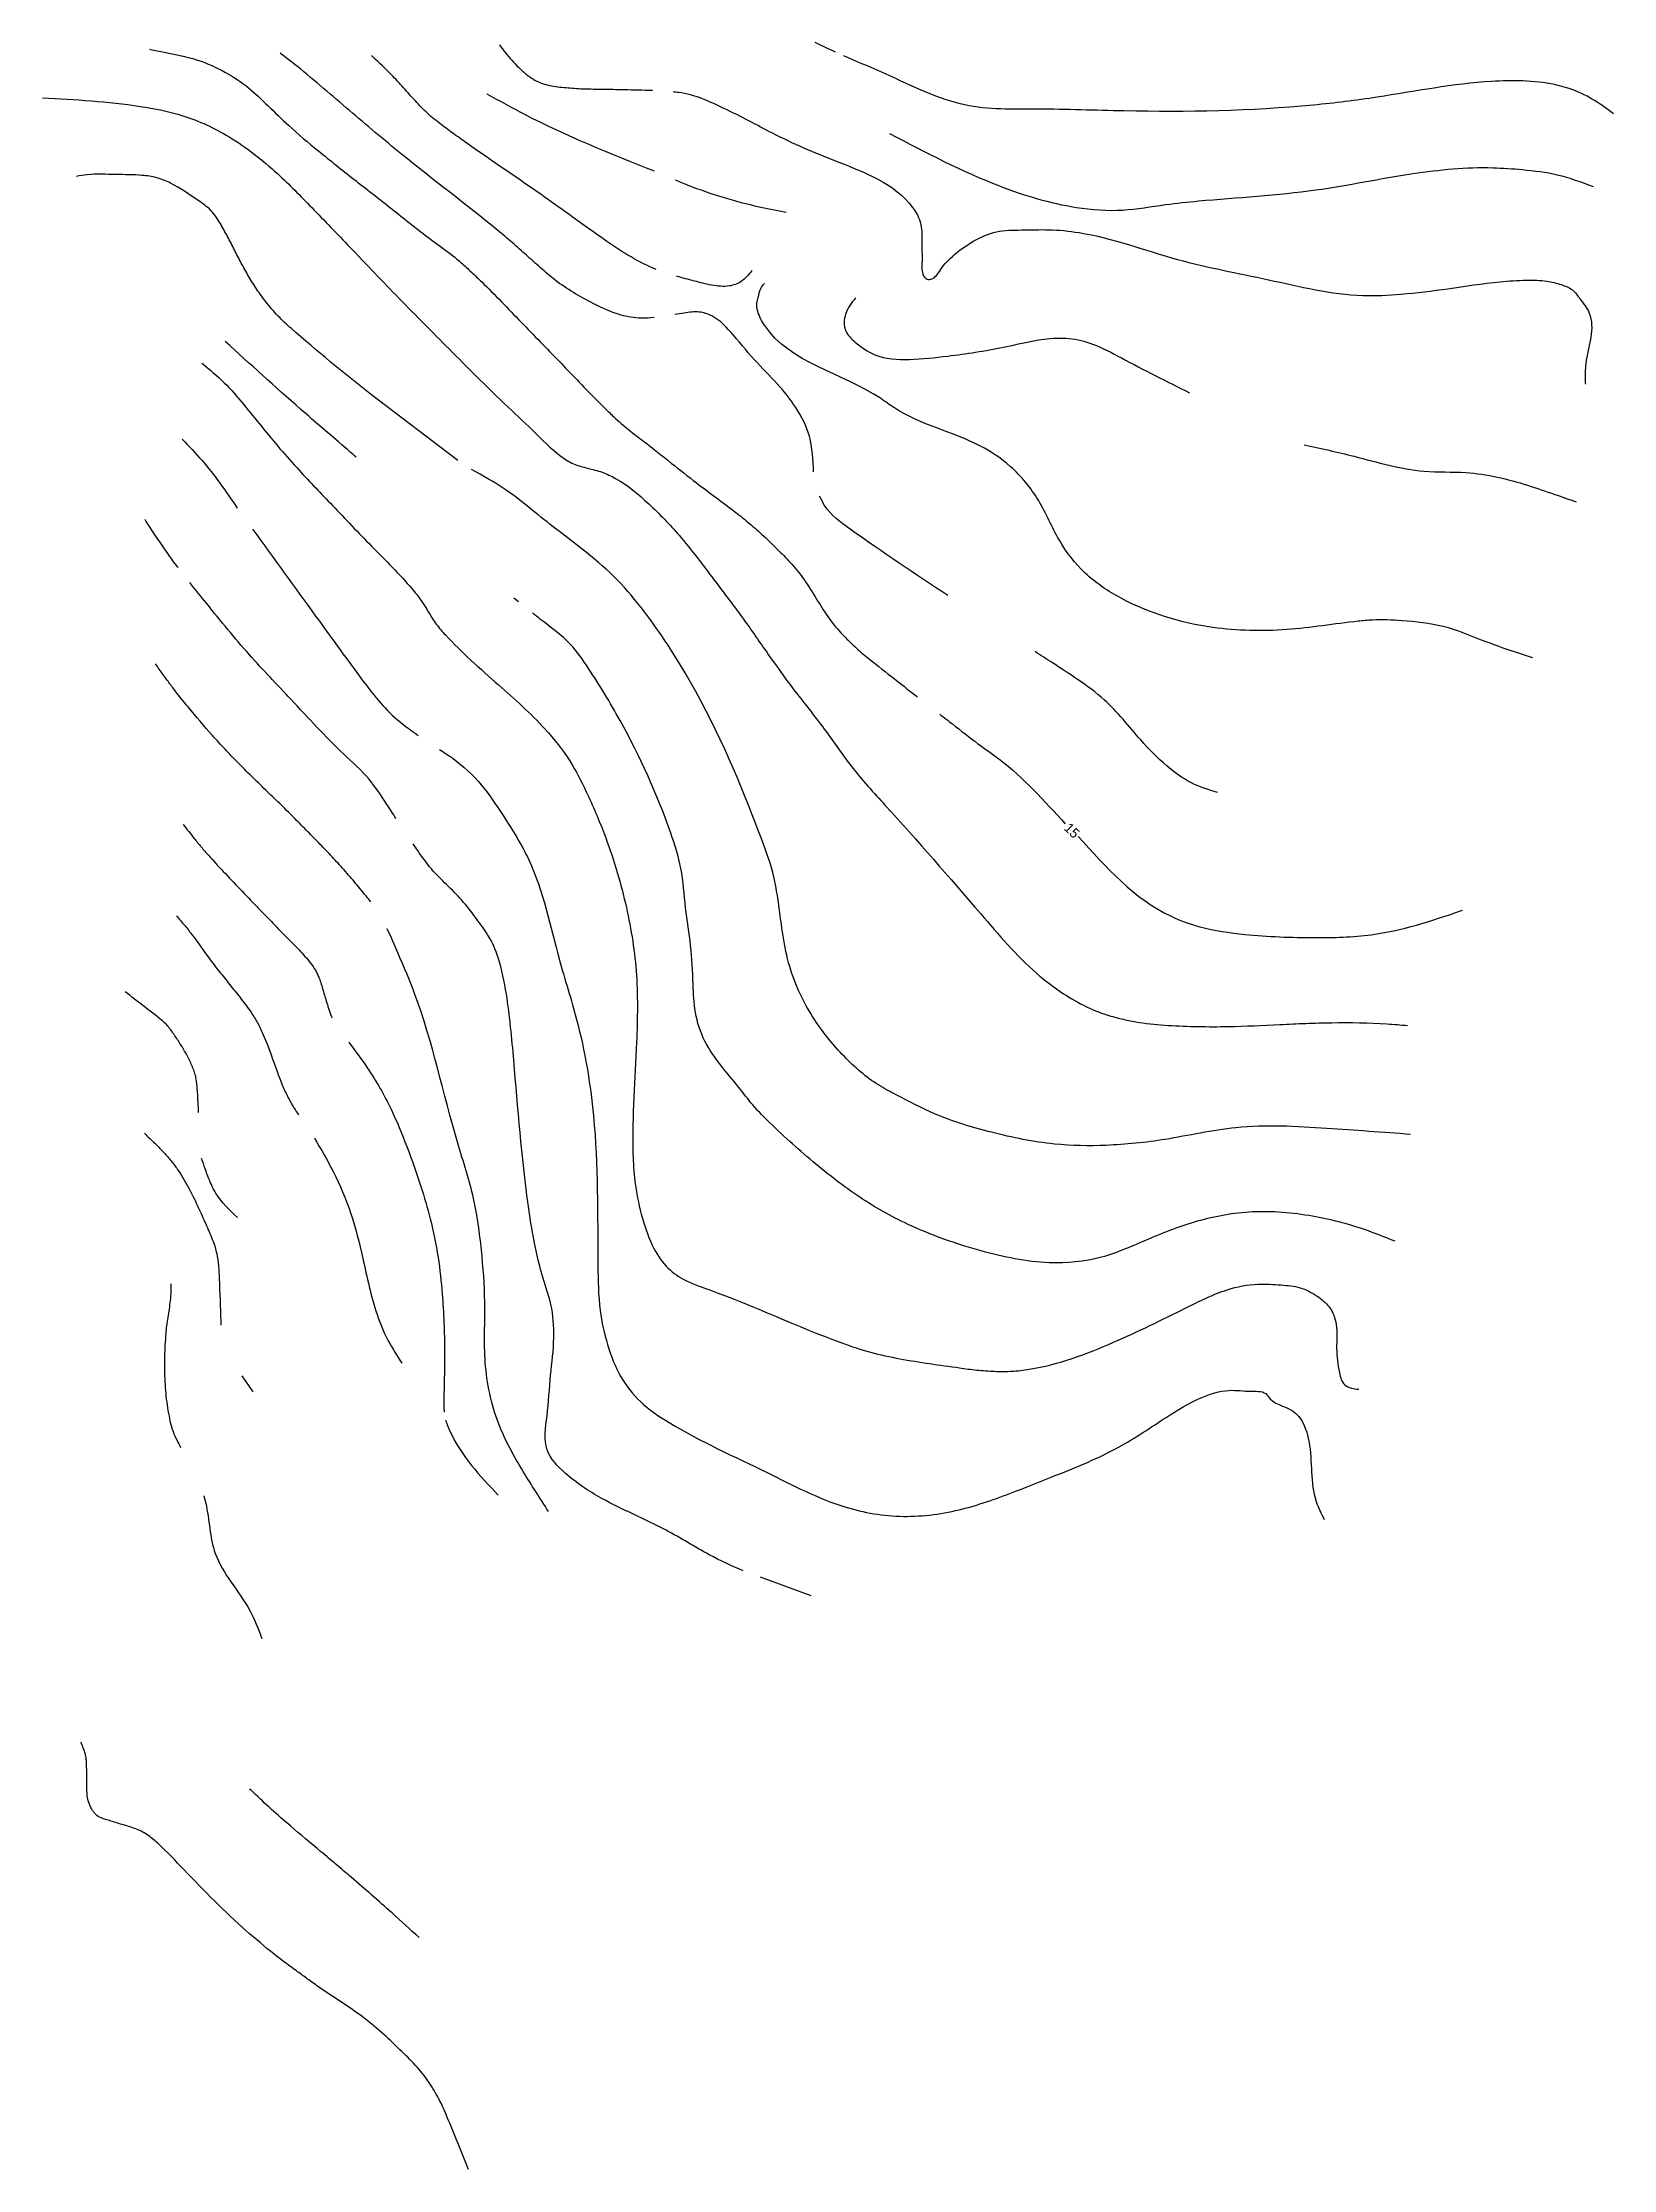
# Model space of a CAD drawing. Extents: x 366044 to 388405, y 4538112 to 4547939.
# Drawn here: x 369802.3 to 370025, y 4545372 to 4545673.5 of the extents above; entities that cross this region are included whole.
import ezdxf

# ---------------------------------------------------------------- set-up
doc = ezdxf.new("R2010")
doc.units = 0
for name, color, linetype in [('_DOSYADAN_EKLENDI', 7, 'Continuous'), ('Egri_1m', 7, 'Continuous'), ('NADI', 7, 'Continuous'), ('NKOT', 7, 'Continuous')]:
    doc.layers.add(name, color=color, linetype=linetype)

msp = doc.modelspace()

# ---------------------------------------------------------------- texts
at = {"layer": 'NKOT'}
msp.add_text('15', height=1.4000340017754012, rotation=315.8659916172449, dxfattribs=at).set_placement((369947.00810385676, 4545562.005500832))

# ---------------------------------------------------------------- linework, layer by layer
at = {"layer": '_DOSYADAN_EKLENDI'}
for p, q in [((369869.77035166277, 4545594.202790657), (369869.1388182548, 4545594.704431497)), ((369830.55861462606, 4545484.504743876), (369832.1143302154, 4545482.211803997))]:
    msp.add_line(p, q, dxfattribs=at)
for points in [[(369889.0015702128, 4545634.475080507), (369887.13718199, 4545634.3963454915), (369884.31437159807, 4545634.852076813), (369880.37480727973, 4545636.489596039), (369874.9673876012, 4545639.81011223), (369872.90749779996, 4545641.543019678), (369870.89902969013, 4545643.326509974), (369868.89291238796, 4545645.107876662), (369866.8400750096, 4545646.83441329), (369853.200842329, 4545657.656490671), (369849.48685764207, 4545660.727582691), (369845.8117738248, 4545663.846170292), (369842.1394710511, 4545666.970724551), (369838.43382949504, 4545670.059716546), (369835.9915038414, 4545671.95976179)], [(369802.3097882465, 4545665.652847284), (369816.1410302942, 4545664.424576199), (369822.2152675345, 4545663.086375098), (369828.7508164991, 4545660.104363305), (369835.60291806614, 4545654.8922408), (369840.46738524013, 4545650.081092917), (369845.88586342003, 4545644.460563642), (369852.86794916284, 4545637.193130957), (369859.9473055674, 4545630.037787914), (369867.77283067437, 4545622.310881102), (369871.767180115, 4545618.529570177), (369875.83642064576, 4545614.818110956), (369877.5851585901, 4545613.764477026), (369879.58952249645, 4545613.134063186), (369881.6403807164, 4545612.565863958), (369883.52860160114, 4545611.698873863), (369888.2646184766, 4545608.068708627), (369892.54734389, 4545603.630350893), (369897.53304766386, 4545597.277247044), (369901.6611434169, 4545591.758618042), (369905.1911567221, 4545586.7461496815), (369908.68696948193, 4545581.924432456), (369913.13310526725, 4545576.152343189), (369916.9807789565, 4545570.867415593), (369921.7742036399, 4545565.354455636), (369935.30332371104, 4545549.973033249), (369943.2505551651, 4545541.545867937), (369947.0510713202, 4545538.656709047), (369953.7728063572, 4545535.480906604), (369955.78048584686, 4545534.975769176), (369957.79602345906, 4545534.591816275), (369961.86240269965, 4545534.178332926), (369970.3737462962, 4545534.007695057), (369977.7154525881, 4545534.297740302), (369981.38631126285, 4545534.458394959), (369985.05731830304, 4545534.5496012345), (369992.92271059944, 4545534.391913546), (369995.8201958111, 4545534.14941314)], [(369865.3103530192, 4545666.205104603), (369870.6471087314, 4545663.293766357), (369889.0354605976, 4545655.262177674)], [(369922.38970150467, 4545660.577281883), (369937.97812114214, 4545653.1373032), (369948.8460913121, 4545650.106446085), (369955.4526464791, 4545649.726906471), (369961.51202457247, 4545650.498728327), (369966.1788145954, 4545651.013372373), (369982.82149856363, 4545652.580354544), (369996.55207463214, 4545654.889955795), (370007.89645948756, 4545655.726876475), (370012.1103365072, 4545655.452327131), (370017.03742545133, 4545654.726328811), (370022.11144337204, 4545653.074916756)], [(369891.9896972232, 4545654.012987924), (369893.8053535129, 4545653.269182154), (369903.8932474858, 4545650.196944483), (369907.7450539419, 4545649.417735007)], [(369917.55222103663, 4545637.288295809), (369916.1524961091, 4545634.9930247525), (369916.1802744207, 4545632.578639344), (369917.48017974326, 4545631.051062336), (369920.29427351296, 4545629.208029731), (369925.2038854426, 4545628.55840839), (369930.63023834233, 4545629.03881832), (369938.5237275182, 4545630.287045295), (369944.2863429329, 4545631.425941625), (369947.8234877095, 4545631.526084476), (369951.1718019345, 4545630.736706754), (369955.23790023895, 4545628.773540644), (369964.9040886352, 4545623.826691743)], [(369911.6036613797, 4545612.604063543), (369911.0167233687, 4545617.667008814), (369909.0837435825, 4545621.7541524125), (369906.84224736417, 4545624.669076989), (369903.64093715977, 4545628.059401425), (369900.2602717951, 4545631.985504576), (369897.17904322385, 4545634.727199914), (369895.38443225616, 4545635.276356102), (369893.2527988878, 4545635.129027762), (369891.9490860666, 4545634.907441665)], [(369846.7610938209, 4545614.710578006), (369845.11081827234, 4545616.137363491), (369838.8890848912, 4545621.507904667), (369828.2103181754, 4545631.115306335)], [(369822.10903596936, 4545617.251842448), (369824.87018098787, 4545614.28138611), (369829.9203677042, 4545607.497444168)], [(369981.1353892476, 4545616.460662271), (369988.2199589419, 4545614.826733541), (369998.1372244975, 4545612.727252975), (370004.0818663436, 4545612.513037595), (370012.8269168811, 4545610.722156489), (370016.67831923673, 4545609.428523873), (370019.73333480227, 4545608.368842272)], [(369930.6344774734, 4545595.09675199), (369916.7974400499, 4545604.49363085), (369913.1774024281, 4545607.8543365775), (369912.47298791236, 4545609.183713803)], [(369832.10505490436, 4545604.494622096), (369832.1429902787, 4545604.442243237), (369841.0208380437, 4545592.17609935), (369847.25554514775, 4545583.650215088), (369852.23288266297, 4545577.829460747), (369855.5742365897, 4545575.2617604835)], [(369994.03269903245, 4545503.587194069), (369989.71702857997, 4545505.2241629595), (369982.3235290116, 4545507.120988054), (369973.820917703, 4545507.728599323), (369966.00190689065, 4545506.402847499), (369959.0902864618, 4545503.8804999655), (369952.4058889432, 4545501.315583785), (369945.0158544365, 4545500.532420356), (369935.37521031965, 4545502.2082053535), (369924.9217710828, 4545506.010009454), (369918.1555666954, 4545509.813917946), (369911.5470283854, 4545514.850089867), (369905.031567877, 4545520.739689749), (369902.98424782837, 4545522.909465579), (369900.98175837926, 4545525.4204601385), (369896.208452656, 4545531.940362044), (369894.8644253699, 4545536.015697408), (369894.54556023073, 4545540.032467019), (369894.1791741586, 4545545.475678795), (369893.4692959179, 4545550.849750957), (369892.8012113718, 4545556.413050539), (369891.36179595557, 4545561.4216183815), (369884.1736151683, 4545577.398167253), (369879.70237328263, 4545584.7673092205), (369877.11015409476, 4545588.202441539), (369872.96005419083, 4545591.668807349), (369871.7535961562, 4545592.62726803)], [(369822.9391731714, 4545579.295695341), (369820.85554949375, 4545581.932367457), (369819.8467119181, 4545583.2762656165), (369818.8610643983, 4545584.63762798), (369818.3106621336, 4545585.4336722465)], [(369968.8889302616, 4545567.178042246), (369965.0778796055, 4545568.591690642), (369961.6847021245, 4545570.940500909), (369957.99512466777, 4545574.625709944), (369952.8251474823, 4545580.317276998), (369949.0432510862, 4545583.187056979), (369945.4980851735, 4545585.538914942), (369943.00581501436, 4545587.144534413)], [(369848.836118626, 4545551.701817938), (369848.1729493096, 4545552.518130806), (369846.5335115522, 4545554.499088976), (369845.69871778873, 4545555.477030581), (369844.8492765928, 4545556.443091002), (369843.1495829245, 4545558.290529402), (369841.4107871739, 4545560.099915865), (369839.6502735286, 4545561.888152584), (369837.8854261761, 4545563.672141751), (369835.92964893806, 4545565.612550874), (369833.94865452586, 4545567.527072742), (369831.9694735096, 4545569.444705931), (369830.01913645916, 4545571.394449016), (369828.18510799314, 4545573.3124274565), (369826.391398447, 4545575.267796951), (369822.9391731714, 4545579.295695341)], [(369858.57026298495, 4545573.29346866), (369860.49810787203, 4545571.999809102), (369864.4909051167, 4545568.270505829), (369867.5968613101, 4545563.912760558), (369871.2348095878, 4545557.643697004), (369875.58838032006, 4545543.434564523), (369878.0233796082, 4545534.984861643), (369880.411733369, 4545521.3473122595), (369881.0348756568, 4545500.218567762), (369881.3617644084, 4545493.7497950895), (369882.4060089269, 4545488.939215277), (369884.30974370206, 4545484.339482812), (369887.0531940419, 4545480.86330747), (369891.15579113195, 4545477.873060369), (369905.02180840046, 4545470.790739768), (369916.06232323864, 4545465.931809193), (369924.3411481159, 4545464.587432121), (369932.78217712295, 4545465.653631472), (369940.3591265081, 4545468.18164916), (369945.9723928631, 4545470.40691696), (369954.92860846047, 4545474.427804259), (369961.5882787086, 4545478.608771208), (369966.52822698985, 4545481.379719455), (369970.4837017083, 4545482.440811238), (369973.7123136068, 4545482.319064582), (369975.8872744992, 4545481.781291627), (369975.997848992, 4545481.60801619), (369979.51071315026, 4545479.541906306), (369981.8194903301, 4545475.238160675), (369982.84632225666, 4545466.702656137), (369984.00455320004, 4545464.149277906)], [(369821.29472624086, 4545549.7045035185), (369822.4591612568, 4545548.323899895), (369823.5809514593, 4545546.910063353), (369825.91174837854, 4545543.708250111), (369827.35289544513, 4545541.826732146), (369828.83335166523, 4545539.973935915), (369830.3075672857, 4545538.115501553), (369831.02810057334, 4545537.173432614), (369831.7299925537, 4545536.217069192), (369832.7274034995, 4545534.626307917), (369833.5583240887, 4545532.941369267), (369834.9284173633, 4545529.405357372), (369836.2557187082, 4545525.841828546), (369837.0331493855, 4545524.122493734), (369837.95567445445, 4545522.483577828), (369838.61118220235, 4545521.486894517)], [(369874.04555174796, 4545465.272639864), (369870.45244735334, 4545470.932593172), (369866.94025564904, 4545477.788335907), (369865.0778670481, 4545486.359604401), (369865.0024811903, 4545494.952066802), (369864.52244845324, 4545502.317217242), (369863.41394545184, 4545509.618941269), (369861.1757801873, 4545517.4564893665), (369855.06205978687, 4545538.695313401), (369852.7236209771, 4545544.368128187), (369851.1786469943, 4545547.869575629)], [(369816.7432499123, 4545518.879717045), (369818.2311091404, 4545517.4560742425), (369818.95808217814, 4545516.720995031), (369819.6746289597, 4545515.969714494), (369820.66019183246, 4545514.822927383), (369821.54867657315, 4545513.607817813), (369822.3544287763, 4545512.33535981), (369823.09179403656, 4545511.016527397), (369824.25002929743, 4545508.67782796), (369825.31622646487, 4545506.296324404), (369826.2618299269, 4545504.113137017), (369826.67405723664, 4545503.00135269), (369826.848330426, 4545502.432880484), (369826.9950159297, 4545501.853152102), (369827.26031865075, 4545500.077830874), (369827.3609905565, 4545498.291593271), (369827.5826198437, 4545492.262078967), (369827.6019760014, 4545491.706854853)], [(369840.86351850996, 4545518.186095076), (369843.5148062274, 4545513.439057391), (369845.98281936295, 4545507.592586273), (369847.71673943935, 4545501.152623501), (369849.7246452929, 4545493.20565207), (369851.3038697037, 4545489.48672482), (369853.2360774641, 4545486.311910425)], [(369855.68617928325, 4545404.896771379), (369851.84982046793, 4545408.374914886), (369846.1152095608, 4545413.39356442), (369843.9565189605, 4545415.234523356), (369841.7823521586, 4545417.057229035), (369837.4426222738, 4545420.713884317), (369832.1780398285, 4545425.4760268675), (369831.6728905227, 4545425.958789036)]]:
    msp.add_spline(points, degree=3, dxfattribs=at)
at = {"layer": 'Egri_1m'}
for p, q in [((369861.17954773357, 4545614.216878273), (369848.7425503503, 4545623.664116444)), ((369911.28933116427, 4545453.302523724), (369904.0765646154, 4545455.951107018))]:
    msp.add_line(p, q, dxfattribs=at)
for points in [[(369889.3050117728, 4545641.310260992), (369888.8785668451, 4545641.48583238), (369881.90869519423, 4545645.559922176), (369873.9071754068, 4545651.2702507535), (369870.0044378746, 4545653.98874737), (369866.0809968192, 4545656.677594913), (369862.17675380985, 4545659.397001652), (369860.24430081283, 4545660.786979803), (369858.33161041583, 4545662.207175854), (369856.45664544037, 4545663.842661798), (369854.7416714993, 4545665.654853933), (369853.0753866054, 4545667.522067575), (369851.34648877155, 4545669.322618043), (369848.92238713737, 4545671.647983096)], [(369867.07780999766, 4545673.159997001), (369867.9306446585, 4545672.031856627), (369868.83426845924, 4545670.954150747), (369869.81905352534, 4545669.926690181), (369870.3513728223, 4545669.431742774), (369870.62917513726, 4545669.188954444), (369870.91537198273, 4545668.949285755), (369871.382982913, 4545668.595189469), (369871.8687814299, 4545668.282787729), (369872.88757620513, 4545667.779326267), (369873.95702627173, 4545667.431418115), (369875.0624015931, 4545667.231580028), (369876.23805310077, 4545667.10636151), (369877.4138670161, 4545667.00409207), (369878.5906241405, 4545666.930204095), (369879.7691052754, 4545666.8901299685), (369882.2677174361, 4545666.853616136), (369884.7661021742, 4545666.808951188), (369888.759261035, 4545666.701593917)], [(369914.7127511781, 4545672.109359977), (369913.31814422586, 4545672.755746086), (369911.829714387, 4545673.468192821)], [(370025.0014255469, 4545663.352767329), (370021.9073922875, 4545665.503886312), (370016.6637669858, 4545667.50966751), (370012.16946803656, 4545668.017917529), (370007.72077486105, 4545667.95505783), (369991.48277301766, 4545665.71473604), (369982.47065062856, 4545664.602977981), (369955.63638334104, 4545663.772511528), (369943.36332861905, 4545664.018575134), (369933.0360966933, 4545664.624763716), (369922.73806618655, 4545668.594521438), (369915.9142250661, 4545671.56670341)], [(369891.6862925823, 4545666.510095793), (369892.4939536656, 4545666.425936379), (369898.8353223103, 4545664.189073282), (369902.46749232674, 4545662.386657786), (369905.721210065, 4545660.667856084), (369914.82119482046, 4545656.665098601), (369925.65616818576, 4545650.080682725), (369926.77217817394, 4545647.910570814), (369926.9508056419, 4545645.436141616), (369926.98011827597, 4545642.147425576), (369927.3407426259, 4545640.220536691), (369927.8286301983, 4545639.906650707), (369928.2853544467, 4545639.935506914), (369929.5848322916, 4545641.239910296), (369931.5667230565, 4545643.404931987), (369934.3423762554, 4545645.344967765), (369937.5234686914, 4545646.6496596355), (369941.08264940087, 4545646.90141253), (369944.96062897216, 4545646.937702095), (369949.24784422066, 4545646.528636941), (369963.19852782, 4545642.732734072), (369976.08413756965, 4545639.851491699), (369989.4769960131, 4545637.625307976), (369994.8592752763, 4545637.802496733), (370001.5269844597, 4545638.581128914), (370008.9208136865, 4545639.554274715), (370012.66959844704, 4545639.78321972), (370015.5558562602, 4545639.649327236), (370017.6175842294, 4545639.151835479), (370019.18003529287, 4545638.39826255), (370020.2386536355, 4545637.160621654), (370021.566304498, 4545635.119313495), (370021.0815818137, 4545627.982583481), (370020.9934707601, 4545625.475490542), (370021.01504644897, 4545625.033741322)], [(369848.7425503503, 4545623.664116444), (369837.581130666, 4545632.9349994585), (369835.70236144227, 4545634.708005461), (369834.8352889165, 4545635.671591711), (369834.0066819754, 4545636.674924089), (369832.69646902336, 4545638.484622351), (369831.5147710263, 4545640.374138621), (369830.48259580956, 4545642.2144686375), (369829.51073331124, 4545644.085575769), (369828.5422001351, 4545645.95986915), (369827.5200128848, 4545647.809757918), (369826.16994510236, 4545649.680459214), (369824.35442073276, 4545651.085329126), (369820.46917735215, 4545653.539041226), (369819.4874377591, 4545653.976480912), (369818.47973136837, 4545654.307181438), (369816.4049899926, 4545654.646877085), (369812.7010315383, 4545654.759150896), (369808.63306324626, 4545654.726670464), (369807.12512840686, 4545654.493427782)], [(369902.87475128495, 4545641.144218332), (369901.32757986523, 4545639.582675084), (369899.6807970069, 4545638.969469462), (369897.1551297797, 4545639.07712597), (369894.7149480115, 4545639.658231739), (369892.19062297733, 4545640.348187586)], [(370013.5488952041, 4545586.25436467), (370006.6490690381, 4545588.643360129), (370000.8742427571, 4545590.697801852), (369995.01774361666, 4545591.518457732), (369990.819447774, 4545591.621634401), (369988.8204257935, 4545591.452640426), (369978.70449067286, 4545590.26797557), (369968.2001996476, 4545590.573604889), (369955.2066554433, 4545594.711437589), (369950.1081494765, 4545598.272842338), (369946.45693298394, 4545602.926615697), (369943.47216787766, 4545608.593379844), (369939.5006339305, 4545613.38662125), (369935.28177141066, 4545616.265162898), (369923.07398301834, 4545621.679688502), (369921.08671335253, 4545623.049987529), (369904.68130561983, 4545633.357322392), (369903.6960071589, 4545635.410774713), (369903.58579652186, 4545636.553375815), (369903.77234916366, 4545637.32890316), (369904.120761121, 4545638.595355049), (369904.63826101576, 4545639.330132622)], [(369824.8901268024, 4545628.017136503), (369828.0766679603, 4545625.256848352), (369830.7855038173, 4545622.193015869), (369833.3790066393, 4545619.038701015), (369835.9724492647, 4545615.889759689), (369838.6811045319, 4545612.842047791), (369843.4091661568, 4545607.862577282), (369848.9389794362, 4545602.106771733), (369854.70931983227, 4545596.023033314), (369855.94829984586, 4545594.440656458), (369857.02850494476, 4545592.725377361), (369858.1281946817, 4545591.029235537), (369859.42562860966, 4545589.504270496), (369866.9252327054, 4545582.454543712), (369873.5467112801, 4545576.163677315), (369877.0485993754, 4545571.645942056), (369879.3938541428, 4545567.265434906), (369881.91772147093, 4545561.360824798), (369884.9325795795, 4545551.493013717), (369886.4518682256, 4545541.921278059), (369886.5147399379, 4545531.751525869), (369886.131864332, 4545524.004539015), (369886.01003341726, 4545516.005233824), (369886.29242063855, 4545512.065221493), (369887.1880929624, 4545507.428679016), (369888.7350308263, 4545503.045171334), (369890.70865167835, 4545500.040585967), (369893.1427765125, 4545498.205173053), (369896.76240372454, 4545496.7261236925), (369915.6364418434, 4545489.163270379), (369919.68425831135, 4545487.8496551765), (369923.845213232, 4545486.926569138), (369928.0655165408, 4545486.240085281), (369932.29137817293, 4545485.636276628), (369934.7580723668, 4545485.323178319), (369937.24540575146, 4545485.141745904), (369939.7302849524, 4545485.15796892), (369942.18961659516, 4545485.437836906), (369948.2794037645, 4545486.969120889), (369954.14494409686, 4545489.26555163), (369964.39152483176, 4545494.134868182), (369970.2586051261, 4545496.697163551), (369974.60811380006, 4545497.503270609), (369977.8937212097, 4545497.380381001), (369980.5656809504, 4545496.984696112), (369982.9937135369, 4545495.79562787), (369984.69258877373, 4545494.260054058), (369985.7071539524, 4545491.7688671015), (369985.753570047, 4545488.384776939), (369986.16019906057, 4545484.955452208), (369986.9049717679, 4545483.229934711), (369987.86516532215, 4545482.7735349415), (369988.8924375665, 4545482.6003836235)], [(369996.24358900415, 4545518.721593598), (369984.3619506883, 4545519.564354053), (369971.477907913, 4545519.670603791), (369961.428475482, 4545518.0094380835), (369953.08699592506, 4545517.169324147), (369945.7733185387, 4545517.35396312), (369936.85461908166, 4545519.0152754355), (369928.866830984, 4545521.608250897), (369923.2956535033, 4545524.342843076), (369920.8144209892, 4545525.723043955), (369915.97238446545, 4545529.7544685), (369911.76259821485, 4545534.989635261), (369908.22570051375, 4545542.511101427), (369906.67108895147, 4545551.266263426), (369905.6541971488, 4545556.494438152), (369904.16197866376, 4545560.762809759), (369902.01086927904, 4545566.298821846), (369890.9845067776, 4545588.03527136), (369887.6205446713, 4545592.797326232), (369883.7766835957, 4545597.321917791), (369879.4251930325, 4545601.172451879), (369876.01909002697, 4545603.825627624), (369872.5195128584, 4545606.556703631), (369867.9153463573, 4545610.127206136), (369863.101537577, 4545612.946530634)], [(369821.5258563798, 4545599.055153647), (369821.34288236673, 4545599.295880953), (369819.78493982484, 4545601.457195173), (369819.02916007553, 4545602.554646092), (369818.27492331085, 4545603.652866364), (369816.84194284334, 4545605.872858252)], [(369852.410194382, 4545563.490514394), (369851.13431603776, 4545565.494192544), (369848.54551277764, 4545569.100315424), (369845.0045042324, 4545572.611489533), (369837.519325228, 4545580.383175797), (369831.63954808237, 4545586.697186715), (369825.5883881837, 4545593.94595425), (369823.1675439352, 4545596.947592983)], [(369822.26450931403, 4545562.646660049), (369823.8019546589, 4545560.663315469), (369824.7948107948, 4545559.463670352), (369825.81813139695, 4545558.290325285), (369827.92813897214, 4545556.000017326), (369832.7124390128, 4545550.981407672), (369834.1963755821, 4545549.445123735), (369835.6889730585, 4545547.917514998), (369837.1831957875, 4545546.390466624), (369838.6720081145, 4545544.855863778), (369839.51303071814, 4545543.955247541), (369840.30346670246, 4545543.004533339), (369840.9900660088, 4545541.986375697), (369841.2777862644, 4545541.446585124), (369841.5195785786, 4545540.883429137), (369841.8178752443, 4545540.013741998), (369842.0809129074, 4545539.135923861), (369842.33564269834, 4545538.256849188), (369842.60901574814, 4545537.383392444), (369842.94538856763, 4545536.305125559), (369843.34422291466, 4545535.251690613)], [(369901.6379433764, 4545456.857677193), (369896.8098061177, 4545459.149273234), (369890.7210932943, 4545462.616487162), (369881.49912206596, 4545467.172868914), (369876.4002313565, 4545470.715272254), (369873.84334937093, 4545474.016648586), (369873.82540545496, 4545478.825659859), (369874.3397837877, 4545484.593332079), (369874.78881470894, 4545489.944170743), (369874.3688647229, 4545494.609189218), (369873.28360285587, 4545498.318213009), (369871.15558207646, 4545508.814466225), (369869.111742475, 4545529.230439974), (369868.0636201444, 4545538.60266513), (369866.8936003703, 4545543.776891377), (369865.45611539733, 4545546.97980092), (369863.81080180936, 4545549.293570272), (369861.73459593655, 4545551.920082838), (369857.4514886457, 4545556.339441092), (369855.4892740898, 4545558.9636685075), (369854.85519496683, 4545559.893480194)], [(369845.7413825852, 4545531.7762945695), (369848.33571670775, 4545528.164453474), (369851.7156595571, 4545522.29969973), (369853.9477006373, 4545517.009148942), (369855.9441665247, 4545511.34319055), (369857.25894601335, 4545506.755264494), (369858.3852753997, 4545501.296816215), (369858.96520271956, 4545496.077400662), (369859.20921375544, 4545492.119150559), (369859.17891082354, 4545480.477846962)], [(369820.51702799404, 4545497.538279364), (369820.4521220602, 4545495.747133515), (369820.3291634081, 4545494.559106541), (369820.14962039667, 4545493.375074679), (369819.96461111226, 4545492.192305715), (369819.82525364094, 4545491.008067433), (369819.7612912327, 4545490.196817755), (369819.7060346683, 4545489.383672548), (369819.61463826604, 4545484.480700929), (369819.8574771865, 4545481.209667455), (369820.094593431, 4545479.580166026), (369820.2456582659, 4545478.767900744), (369820.4197590107, 4545477.957666365), (369820.81844384933, 4545476.6211220315), (369821.3750520575, 4545475.3536261), (369821.89064276766, 4545474.351433409)], [(369859.1791910105, 4545480.460707292), (369859.18206481496, 4545480.297633443), (369859.2463017741, 4545479.342776353)], [(369859.426177675, 4545478.226883846), (369860.15105810796, 4545476.476901232), (369866.9105167819, 4545467.579378463)], [(369825.1670819503, 4545467.50426125), (369825.4355792758, 4545466.453189482), (369826.79486200266, 4545459.336501862), (369831.6886517651, 4545451.236641835), (369833.3936730247, 4545447.295949055)], [(369835.12346521165, 4545402.527123796), (369831.18106919026, 4545405.859217803), (369822.38268656516, 4545414.4935106365), (369818.6376251998, 4545418.255857475), (369817.13485229254, 4545419.470695868), (369816.29649446945, 4545419.954273891), (369815.41011465376, 4545420.335253822), (369814.50737963297, 4545420.638275851), (369813.5993380305, 4545420.916679146), (369812.6900689855, 4545421.188636706), (369811.7836516371, 4545421.472321534), (369810.40586831566, 4545421.956099586), (369809.6850623739, 4545422.505779086), (369809.41027379804, 4545422.889884611), (369809.17853772413, 4545423.311162052), (369808.79884422856, 4545424.262332446), (369808.62792496686, 4545425.241860572), (369808.60393383715, 4545426.035578285), (369808.6007213696, 4545426.829670342), (369808.59846233984, 4545427.62363393), (369808.5773315233, 4545428.416966238), (369808.54494835594, 4545429.658581088), (369808.49621631484, 4545430.277372941), (369808.4485923506, 4545430.58526641), (369808.3797020128, 4545430.891777833), (369808.08617150673, 4545431.757538296), (369807.7357865052, 4545432.594887093)], [(369862.6824102288, 4545372.023289644), (369859.6390864778, 4545379.515852841), (369859.093263295, 4545380.779071491), (369858.4884610823, 4545382.014450261), (369857.81812844303, 4545383.220292121), (369857.45634090196, 4545383.8116063895), (369857.07571398054, 4545384.3949000435), (369855.14700812416, 4545386.81095393), (369852.96738521336, 4545389.000815253), (369847.56905327295, 4545393.727624563), (369845.8904490899, 4545394.917560561), (369844.17896140175, 4545396.056131767), (369842.46564368566, 4545397.190604314), (369840.7815494186, 4545398.368244332), (369839.36181095574, 4545399.400138998), (369837.9393932183, 4545400.43010023), (369835.12346521165, 4545402.527123796)]]:
    msp.add_spline(points, degree=3, dxfattribs=at)
at = {"layer": 'NADI'}
for points in [[(369817.4606272533, 4545672.532001041), (369818.8471514206, 4545672.2359787095), (369824.27695637615, 4545670.986723774), (369828.23324235075, 4545669.234828714), (369831.49684832804, 4545667.059671078), (369834.27789738943, 4545664.514057686), (369837.168381873, 4545661.738171913), (369841.4290556339, 4545658.098527814), (369846.4428375319, 4545654.101667252), (369851.51437432144, 4545650.141662074), (369856.6041502855, 4545646.143278402), (369861.65820700914, 4545642.259650296), (369862.39702569996, 4545641.592650841), (369863.1268000916, 4545640.916740838), (369864.5627884183, 4545639.541704918), (369867.3655303343, 4545636.723379514), (369872.89413192566, 4545631.0105952155), (369875.49575557036, 4545628.339728849), (369878.0796414813, 4545625.652094297), (369880.68321141374, 4545622.982687857), (369882.00407218654, 4545621.665756519), (369883.34388712293, 4545620.366505821), (369885.3872452241, 4545618.6120223375), (369887.5141236466, 4545616.956755327), (369891.4438331148, 4545613.87493823), (369894.9988867762, 4545611.066724028), (369897.93913727533, 4545608.8790447945), (369900.76615579217, 4545606.731648848), (369902.8150077663, 4545605.064507951), (369904.7780787778, 4545603.295927268), (369906.6711695225, 4545601.448289911), (369908.5100806964, 4545599.543978991), (369910.3691526457, 4545597.201254554), (369911.988868538, 4545594.6673683915), (369913.6118724855, 4545592.137275459), (369915.4808086003, 4545589.805930718), (369916.34202603734, 4545588.922969032), (369917.22498963255, 4545588.062567636), (369919.08184799855, 4545586.4456063425), (369922.6555204039, 4545583.618013418), (369925.5744943397, 4545581.316722487), (369926.3495935745, 4545580.711162926)], [(369929.4898368036, 4545578.283987387), (369931.3018677238, 4545576.887416424), (369934.91429638636, 4545574.097059959), (369937.8929233601, 4545571.927619061), (369947.292103059, 4545562.721326855)], [(369949.1250803819, 4545560.943619788), (369962.28855944145, 4545549.638046815), (369966.3831480075, 4545548.149474654), (369972.7286749229, 4545547.071931324), (369982.6595929247, 4545546.606741398), (369990.66936432157, 4545547.016353988), (370003.299905104, 4545550.393376178), (370003.6108695111, 4545550.501119679)], [(369824.4382591849, 4545521.831668789), (369824.3657200963, 4545523.247154085), (369824.2778562251, 4545524.703946465), (369824.2224292749, 4545525.431741127), (369824.15782522445, 4545526.159321688), (369824.0210774168, 4545526.951088171), (369823.78489575256, 4545527.7215345185), (369823.4796350594, 4545528.47625901), (369823.1356501648, 4545529.220859925), (369822.75379666314, 4545529.981530811), (369822.3460291828, 4545530.717327353), (369821.9105318321, 4545531.435609672), (369821.4454887193, 4545532.1437378945), (369820.46149636526, 4545533.567883599), (369819.9162025694, 4545534.227282588), (369819.2940470868, 4545534.809772318), (369816.5434000362, 4545536.974643418), (369814.0446903834, 4545538.930908102)], [(369829.95877962303, 4545506.921713041), (369826.92011072685, 4545510.309513413), (369825.8979520304, 4545512.420724477), (369824.8616612995, 4545515.299691023)]]:
    msp.add_spline(points, degree=3, dxfattribs=at)

msp.set_redraw_order([(e.dxf.handle, doc.entitydb.next_handle()) for e in msp.query("TEXT MTEXT ATTDEF DIMENSION ARC_DIMENSION")])  # texts and dimensions are drawn at this point

doc.saveas('drawing.dxf')
